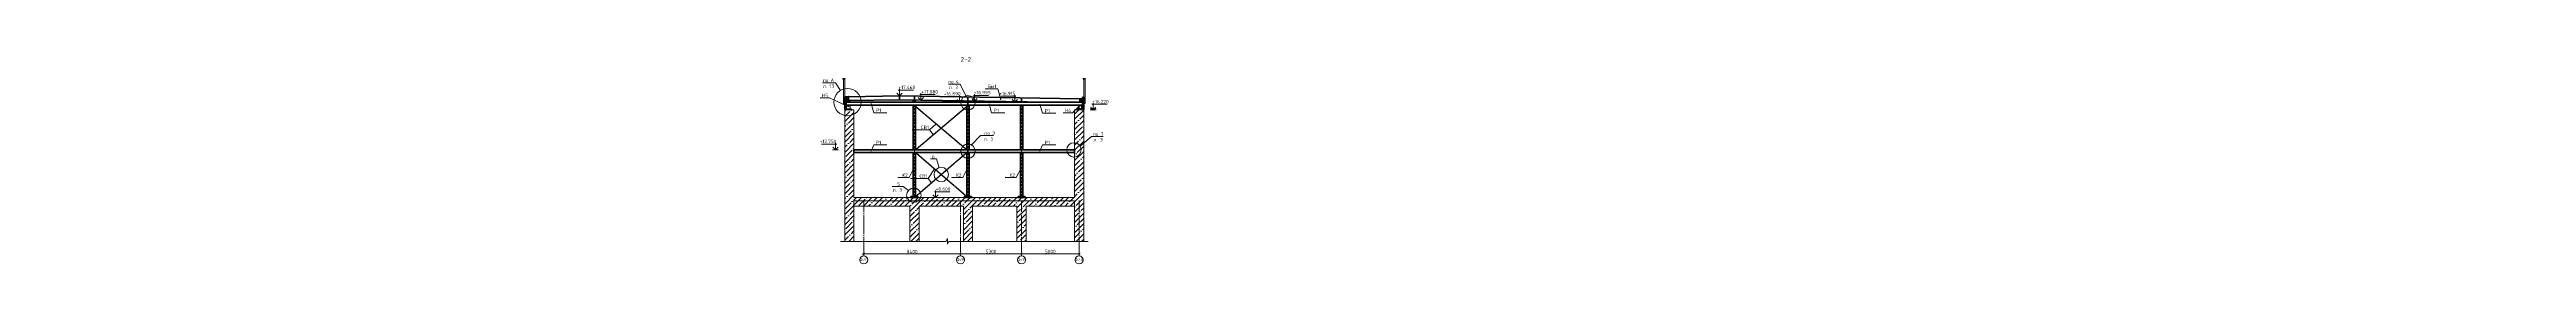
# Model space of a CAD drawing. Header units: millimetres. Extents: x -89387 to 125653, y -1961 to 16045.
import ezdxf
from ezdxf import colors
from ezdxf.entities.mleader import LeaderData, LeaderLine
from ezdxf.math import Vec2, Vec3

# ---------------------------------------------------------------- set-up
doc = ezdxf.new("R2010")
doc.units = ezdxf.units.MM
doc.linetypes.add('JIS_02_2.0', pattern=[3, 2, -1])
doc.linetypes.add('JIS_08_11', pattern=[12.8, 11, -0.6, 0.6, -0.6])
for name, color, linetype, lineweight in [('НАДПИСИ', 11, 'Continuous', 13), ('ОСЕВАЯ', 50, 'JIS_08_11', 13), ('ОСНОВНАЯ', 213, 'Continuous', 35), ('РАЗМЕРЫ', 141, 'Continuous', 13), ('ШТРИХОВАЯ', 84, 'JIS_02_2.0', 13)]:
    doc.layers.add(name, color=color, linetype=linetype, lineweight=lineweight)
doc.styles.add('_ОСК', font='isocpeur.ttf', dxfattribs={"height": 3})
doc.styles.add('ОСК', font='isocpeur.ttf')
doc.dimstyles.new('Размеры_общие', dxfattribs={"dimtxt": 3, "dimasz": 2, "dimexe": 1, "dimexo": 0, "dimgap": 0.5, "dimtad": 1, "dimdec": 0, "dimzin": 0, "dimdsep": 46, "dimtxsty": 'ОСК', "dimblk": 'ARCHTICK', "dimcen": 1, "dimdle": 1, "dimclrd": 256, "dimclre": 256, "dimclrt": 256, "dimadec": 0, "dimazin": 0, "dimtfac": 1, "dimtdec": 0, "dimtofl": 0, "dimtmove": 1, "dimatfit": 3, "dimfxl": 1, "dimtolj": 1, "dimtzin": 0, "dimlwd": -1, "dimlwe": -1, "dimarcsym": 0})

# ---------------------------------------------------------------- blocks, each defined once
blk = doc.blocks.new('A$C42093D09')
at = {"layer": 'ОСНОВНАЯ'}
for q in [(22, 228), (478, 228)]:
    blk.add_line((250, 0), q, dxfattribs=at)
at = {"layer": 'РАЗМЕРЫ'}
for p, q in [((150, 500), (1475, 500)), ((250, 0), (250, 600)), ((250, 0), (250, 600)), ((250, 0), (250, 600)), ((500, 0), (0, 0))]:
    blk.add_line(p, q, dxfattribs=at)
blk = doc.blocks.new('_ArchTick')
at = {"color": 0, "linetype": 'ByBlock', "const_width": 0.15}
blk.add_lwpolyline([(-0.5, -0.5), (0.5, 0.5)], dxfattribs=at)
blk = doc.blocks.new('*D8')
at = {"layer": 'DEFPOINTS', "color": 0, "transparency": 16777216}
for p in [(-5000, -586), (-5000, -1086), (0, -586)]:
    blk.add_point(p, dxfattribs=at)
at = {"layer": 'НАДПИСИ', "transparency": 16777216}
for p, q in [((100, -1086), (-5100, -1086)), ((-5000, -586), (-5000, -1186)), ((0, -586), (0, -1186))]:
    blk.add_line(p, q, dxfattribs=at)
at = {"layer": 'НАДПИСИ', "transparency": 16777216, "xscale": 200, "yscale": 200, "zscale": 200, "rotation": 180}
blk.add_blockref('_ArchTick', (-5000, -1086), dxfattribs=at)
at = {"layer": 'НАДПИСИ', "transparency": 16777216, "xscale": 200, "yscale": 200, "zscale": 200}
blk.add_blockref('_ArchTick', (0, -1086), dxfattribs=at)
at = {"layer": 'НАДПИСИ', "transparency": 16777216, "insert": (-2500, -886), "char_height": 300, "attachment_point": 5, "style": '_ОСК'}
blk.add_mtext('\\A1;5000', dxfattribs=at)
blk = doc.blocks.new('*D9')
at = {"layer": 'DEFPOINTS', "color": 0, "transparency": 16777216}
for p in [(-10300, -586), (-10300, -1086), (-5000, -586)]:
    blk.add_point(p, dxfattribs=at)
at = {"layer": 'НАДПИСИ', "transparency": 16777216}
for p, q in [((-4900, -1086), (-10400, -1086)), ((-10300, -586), (-10300, -1186)), ((-5000, -586), (-5000, -1186))]:
    blk.add_line(p, q, dxfattribs=at)
at = {"layer": 'НАДПИСИ', "transparency": 16777216, "xscale": 200, "yscale": 200, "zscale": 200, "rotation": 180}
blk.add_blockref('_ArchTick', (-10300, -1086), dxfattribs=at)
at = {"layer": 'НАДПИСИ', "transparency": 16777216, "xscale": 200, "yscale": 200, "zscale": 200}
blk.add_blockref('_ArchTick', (-5000, -1086), dxfattribs=at)
at = {"layer": 'НАДПИСИ', "transparency": 16777216, "insert": (-7650, -886), "char_height": 300, "attachment_point": 5, "style": '_ОСК'}
blk.add_mtext('\\A1;5300', dxfattribs=at)
blk = doc.blocks.new('*D10')
at = {"layer": 'DEFPOINTS', "color": 0, "transparency": 16777216}
for p in [(-18700, -586), (-18700, -1086), (-10300, -586)]:
    blk.add_point(p, dxfattribs=at)
at = {"layer": 'НАДПИСИ', "transparency": 16777216}
for p, q in [((-10200, -1086), (-18800, -1086)), ((-18700, -586), (-18700, -1186)), ((-10300, -586), (-10300, -1186))]:
    blk.add_line(p, q, dxfattribs=at)
at = {"layer": 'НАДПИСИ', "transparency": 16777216, "xscale": 200, "yscale": 200, "zscale": 200, "rotation": 180}
blk.add_blockref('_ArchTick', (-18700, -1086), dxfattribs=at)
at = {"layer": 'НАДПИСИ', "transparency": 16777216, "xscale": 200, "yscale": 200, "zscale": 200}
blk.add_blockref('_ArchTick', (-10300, -1086), dxfattribs=at)
at = {"layer": 'НАДПИСИ', "transparency": 16777216, "insert": (-14500, -886), "char_height": 300, "attachment_point": 5, "style": '_ОСК'}
blk.add_mtext('\\A1;8400', dxfattribs=at)
blk = doc.blocks.new('_None')

msp = doc.modelspace()

# ---------------------------------------------------------------- hatches: boundary and pattern name
at = {"layer": 'НАДПИСИ'}
h = msp.add_hatch(dxfattribs=at)
h.set_pattern_fill('ANSI35', color=256, scale=100)
h.set_pattern_definition([(45, (-46070.5, 42187), (-449.013, 449.013), []), (45, (-45621.47, 42187), (-449.013, 449.013), [793.75, -158.75, 0, -158.75])])
h.paths.add_polyline_path([(-19550, 11440.3), (-20350, 11440.3), (-20350, 0), (-19550, 0), (-19550, 3070.3), (-19550, 3520.3), (-400, 3520.3), (-400, 3070.3), (-400, 0), (400, 0), (400, 11440.3), (-400, 11440.3), (-400, 3820.3), (-19550, 3820.3)])
h.paths.add_polyline_path([(-10300, 3520.3), (-18700, 3520.3), (-18700, 3070.3), (-14700, 3070.3), (-14700, 0), (-13900, 0), (-13900, 3070.3), (-10300, 3070.3)], flags=17)
h.paths.add_polyline_path([(-18700, 3520.3), (-19550, 3520.3), (-19550, 3070.3), (-18700, 3070.3)], flags=17)
h.paths.add_polyline_path([(-5000, 3520.3), (-10300, 3520.3), (-10300, 3070.3), (-10050, 3070.3), (-10050, 0), (-9250, 0), (-9250, 3070.3), (-5400, 3070.3), (-5400, 0), (-5000, 0)], flags=17)
h.paths.add_polyline_path([(-400, 3520.3), (-5000, 3520.3), (-5000, 0), (-4600, 0), (-4600, 3070.3), (-400, 3070.3)], flags=17)
h = msp.add_hatch(color=256, dxfattribs=at)
h.dxf.hatch_style = 1
edge = h.paths.add_edge_path()
edge.add_arc((-20176, 12160.3), 11.5, 0, 90)
edge.add_line((-20176, 12171.8), (-20176, 12160.3))
edge.add_line((-20176, 12160.3), (-20164.5, 12160.3))
edge = h.paths.add_edge_path()
edge.add_arc((-20176, 12160.3), 11.5, 270, 360)
edge.add_line((-20164.5, 12160.3), (-20176, 12160.3))
edge.add_line((-20176, 12160.3), (-20176, 12148.8))
edge = h.paths.add_edge_path()
edge.add_arc((-20176, 12160.3), 11.5, 180, 270)
edge.add_line((-20176, 12148.8), (-20176, 12160.3))
edge.add_line((-20176, 12160.3), (-20187.5, 12160.3))
edge = h.paths.add_edge_path()
edge.add_arc((-20176, 12160.3), 11.5, 90, 180)
edge.add_line((-20187.5, 12160.3), (-20176, 12160.3))
edge.add_line((-20176, 12160.3), (-20176, 12171.8))
h = msp.add_hatch(color=256, dxfattribs=at)
h.dxf.hatch_style = 1
h.paths.add_polyline_path([(-20064, 12240.3, 0.41421356), (-20074, 12230.3), (-20064, 12230.3)])
h = msp.add_hatch(color=256, dxfattribs=at)
h.dxf.hatch_style = 1
h.paths.add_polyline_path([(-20048, 12240.3, -0.41421356), (-20038, 12230.3), (-20048, 12230.3)])
h = msp.add_hatch(color=256, dxfattribs=at)
h.dxf.hatch_style = 1
edge = h.paths.add_edge_path()
edge.add_arc((-19936, 12160.3), 11.5, 450, 540, ccw=False)
edge.add_line((-19936, 12171.8), (-19936, 12160.3))
edge.add_line((-19936, 12160.3), (-19947.5, 12160.3))
edge = h.paths.add_edge_path()
edge.add_arc((-19936, 12160.3), 11.5, 180, 270, ccw=False)
edge.add_line((-19947.5, 12160.3), (-19936, 12160.3))
edge.add_line((-19936, 12160.3), (-19936, 12148.8))
edge = h.paths.add_edge_path()
edge.add_arc((-19936, 12160.3), 11.5, 270, 360, ccw=False)
edge.add_line((-19936, 12148.8), (-19936, 12160.3))
edge.add_line((-19936, 12160.3), (-19924.5, 12160.3))
edge = h.paths.add_edge_path()
edge.add_arc((-19936, 12160.3), 11.5, 360, 450, ccw=False)
edge.add_line((-19924.5, 12160.3), (-19936, 12160.3))
edge.add_line((-19936, 12160.3), (-19936, 12171.8))
h = msp.add_hatch(color=256, dxfattribs=at)
h.dxf.hatch_style = 1
edge = h.paths.add_edge_path()
edge.add_arc((-14, 11860.3), 11.5, 0, 90)
edge.add_line((-14, 11871.8), (-14, 11860.3))
edge.add_line((-14, 11860.3), (-2.5, 11860.3))
edge = h.paths.add_edge_path()
edge.add_arc((-14, 11860.3), 11.5, 270, 360)
edge.add_line((-2.5, 11860.3), (-14, 11860.3))
edge.add_line((-14, 11860.3), (-14, 11848.8))
edge = h.paths.add_edge_path()
edge.add_arc((-14, 11860.3), 11.5, 180, 270)
edge.add_line((-14, 11848.8), (-14, 11860.3))
edge.add_line((-14, 11860.3), (-25.5, 11860.3))
edge = h.paths.add_edge_path()
edge.add_arc((-14, 11860.3), 11.5, 90, 180)
edge.add_line((-25.5, 11860.3), (-14, 11860.3))
edge.add_line((-14, 11860.3), (-14, 11871.8))

# ---------------------------------------------------------------- linework, layer by layer
at = {"color": 1, "lineweight": 35}
for p, q in [((-20350, 12570.3), (-20350, 11510.3)), ((-20230, 12570.3), (-20350, 12570.3)), ((-20350, 11510.3), (-19762, 11510.3)), ((-20350, 11510.3), (-20350, 11490.3)), ((-20350, 11490.3), (-19762, 11490.3)), ((-20230, 12570.3), (-20230, 11510.3)), ((-19762, 11510.3), (-19762, 11490.3)), ((400, 11510.3), (-188, 11510.3)), ((-188, 11510.3), (-188, 11490.3)), ((-188, 11510.3), (-188, 11490.3)), ((400, 11490.3), (-188, 11490.3)), ((280, 12570.3), (280, 11510.3)), ((400, 12570.3), (280, 12570.3)), ((400, 12570.3), (400, 11510.3)), ((400, 11510.3), (400, 11490.3))]:
    msp.add_line(p, q, dxfattribs=at)
at = {"layer": 'НАДПИСИ'}
for p, q in [((-20470, 11990.3), (-20470, 14196.8)), ((-20350, 11990.3), (-20350, 14144.6)), ((400, 12012), (400, 14196.8)), ((520, 12012), (520, 14144.6)), ((-20350, 11990.3), (-20470, 11990.3)), ((-20350, 11490.3), (-20350, 0)), ((-19550, 11440.3), (-20350, 11440.3)), ((-20230, 12110.3), (-20230, 12200.3)), ((-20230, 12200.3), (-19882, 12200.3)), ((-20156, 11760.3), (-20156, 11870.3)), ((-19956, 11760.3), (-20156, 11760.3)), ((-20116, 11760.3), (-20156, 11760.3)), ((-20146, 12230.3), (-19966, 12230.3)), ((-20056, 12230.3), (-20146, 12230.3)), ((-20146, 12230.3), (-20146, 12200.3)), ((-20141, 12230.3), (-20141, 12240.3)), ((-20091, 12240.3), (-20141, 12240.3)), ((-20091, 12240.3), (-20091, 12230.3)), ((-20091, 12230.3), (-20091, 12240.3)), ((-20056, 12230.3), (-19966, 12230.3)), ((-19966, 12230.3), (-19966, 12200.3)), ((-19956, 11870.3), (-19956, 11760.3)), ((-19882, 12110.3), (-19882, 12200.3)), ((-19882, 11510.3), (-19882, 11870.3)), ((-19550, 11440.3), (-19550, 3820.3)), ((-400, 11440.3), (-400, 3820.3)), ((400, 11440.3), (-400, 11440.3)), ((-68, 11510.3), (-68, 11870.3)), ((206, 11800.3), (6, 11800.3)), ((6, 11800.3), (6, 11560.3)), ((6, 11560.3), (206, 11560.3)), ((206, 11800.3), (206, 11560.3)), ((400, 12012), (520, 12012)), ((400, 11490.3), (400, 0)), ((-12417.2, 10233), (-12982.7, 9716.3)), ((-12564.5, 6322.7), (-13117.3, 5474.4)), ((-19550, 3820.3), (-400, 3820.3)), ((-19550, 3070.3), (-19550, 0)), ((-19550, 3070.3), (-14700, 3070.3)), ((-14700, 3070.3), (-14700, 0)), ((-13900, 3070.3), (-13900, 0)), ((-13900, 3070.3), (-10050, 3070.3)), ((-10050, 3070.3), (-10050, 0)), ((-9250, 3070.3), (-9250, 0)), ((-9250, 3070.3), (-5400, 3070.3)), ((-5400, 3070.3), (-5400, 0)), ((-4600, 3070.3), (-4600, 0)), ((-4600, 3070.3), (-400, 3070.3)), ((-400, 3070.3), (-400, 0)), ((-20709.2, 0), (-11568.9, 0)), ((-11438.1, 250), (-11568.9, 0)), ((-11438.1, 250), (-11438.1, -250)), ((-11438.1, -250), (-11307.3, 0)), ((-11307.3, 0), (786.3, 0))]:
    msp.add_line(p, q, dxfattribs=at)
for centre, radius in [((-20103, 12128.3), 1184.3), ((-20176, 12160.3), 11.5), ((-19936, 12160.3), 11.5), ((-9650, 12072.8), 624.9), ((-14, 11860.3), 11.5), ((-9650, 7850.3), 624.9), ((-449.1, 7969.4), 624.9), ((-14349.1, 4019.4), 624.9), ((-11975, 5815.3), 624.9), ((-18700, -1611.2), 350), ((-10300, -1611.2), 350), ((-5000, -1611.2), 350), ((0, -1611.2), 350)]:
    msp.add_circle(centre, radius, dxfattribs=at)
for centre, radius, start, end in [((-20064, 12230.3), 10, 90, 180), ((-20048, 12230.3), 10, 0, 90), ((-19762, 11440.3), 50, 0, 90), ((-188, 11440.3), 50, 90, 180)]:
    msp.add_arc(centre, radius, start, end, dxfattribs=at)
for points in [[(-20543.7, 14136), (-20439.4, 14195.2), (-20379.7, 14135.6), (-20304.3, 14201.2)], [(326.3, 14136), (430.6, 14195.2), (490.3, 14135.6), (565.7, 14201.2)]]:
    msp.add_spline(points, degree=3, dxfattribs=at)
at = {"layer": 'ОСЕВАЯ', "linetype": 'JIS_08_11', "lineweight": 35}
for p, q in [((-14200, 11745.4), (-9750, 7970.3)), ((-9750, 11745.4), (-14200, 7970.3)), ((-14200, 7730.3), (-9750, 3900.3)), ((-9750, 7730.3), (-14200, 3900.3))]:
    msp.add_line(p, q, dxfattribs=at)
at = {"layer": 'ОСЕВАЯ', "linetype": 'JIS_08_11', "ltscale": 150}
for p, q in [((-18700, -1261.2), (-18700, 3570.3)), ((-10300, -1261.2), (-10300, 3570.3)), ((-5000, -1261.2), (-5000, 3570.3)), ((0, -1261.2), (0, 3570.3))]:
    msp.add_line(p, q, dxfattribs=at)
at = {"layer": 'ОСНОВНАЯ'}
for p, q in [((-20088, 12598.7), (-20350, 12598.7)), ((-20350, 12598.7), (-20350, 12416.2)), ((-20088, 12258.4), (-20230, 12343.9)), ((-20072, 12608.7), (-20088, 12608.7)), ((-20088, 12230.3), (-20088, 12608.7)), ((-20072, 12230.3), (-20072, 12608.7)), ((-20064, 12340.3), (-20048, 12340.3)), ((-20064, 12340.3), (-20064, 12230.3)), ((-20064, 12230.3), (-20064, 12337.8)), ((-20048, 12340.3), (-20048, 12230.3)), ((-20048, 12337.8), (-20048, 12230.3)), ((-20040, 12230.3), (-20040, 12608.7)), ((-20024, 12608.7), (-20040, 12608.7)), ((-15600.2, 12677), (-20024, 12599.6)), ((-15600, 12677), (-20024, 12599.6)), ((-20024, 12230.3), (-20024, 12608.7)), ((-15600.2, 12336.9), (-20024, 12259.5)), ((-15600.2, 12677), (73.7, 12402.7)), ((-15600.2, 12336.9), (-15600.2, 12677)), ((-15600.2, 12336.9), (-2650.2, 12110.3)), ((-15600, 12677), (73.7, 12402.7)), ((-14448.6, 12316.8), (-14449.2, 12284.8)), ((-14449.2, 12284.8), (-14149.2, 12279.5)), ((-14448.9, 12300.8), (-14148.9, 12295.5)), ((-14400, 12283.9), (-14400, 12110.3)), ((-14400, 11870.3), (-14400, 7970.3)), ((-14400, 11770.3), (-14400, 11870.3)), ((-14400, 11870.3), (-14200, 11870.3)), ((-14200, 11770.3), (-14400, 11770.3)), ((-14300, 12314.2), (-14300, 12654.2)), ((-14200, 12280.4), (-14200, 12110.3)), ((-14200, 11870.3), (-14200, 7970.3)), ((-14200, 11870.3), (-14200, 11770.3)), ((-14148.7, 12311.5), (-14149.2, 12279.5)), ((-9798.6, 12235.4), (-9799.2, 12203.4)), ((-9799.2, 12203.4), (-9499.2, 12198.2)), ((-9798.9, 12219.4), (-9498.9, 12214.2)), ((-9750, 12202.6), (-9750, 12110.3)), ((-9750, 11870.3), (-9750, 7970.3)), ((-9750, 11770.3), (-9750, 11870.3)), ((-9750, 11870.3), (-9550, 11870.3)), ((-9550, 11770.3), (-9750, 11770.3)), ((-9650, 12232.8), (-9650, 12572.9)), ((-9550, 12199.1), (-9550, 12110.3)), ((-9550, 11870.3), (-9550, 7970.3)), ((-9550, 11870.3), (-9550, 11770.3)), ((-9498.7, 12230.2), (-9499.2, 12198.2)), ((-5148.6, 12154), (-5149.2, 12122)), ((-5149.2, 12122), (-4849.2, 12116.8)), ((-5148.9, 12138), (-4848.9, 12132.8)), ((-5100, 12121.2), (-5100, 12110.3)), ((-5100, 11870.3), (-5100, 7970.3)), ((-5100, 11770.3), (-5100, 11870.3)), ((-5100, 11870.3), (-4900, 11870.3)), ((-4900, 11770.3), (-5100, 11770.3)), ((-5000, 12151.4), (-5000, 12491.5)), ((-4900, 12117.7), (-4900, 12110.3)), ((-4900, 11870.3), (-4900, 7970.3)), ((-4900, 11870.3), (-4900, 11770.3)), ((-4848.7, 12148.8), (-4849.2, 12116.8)), ((73.7, 12110.3), (73.7, 12411.2)), ((73.7, 12411.2), (89.7, 12411.2)), ((73.7, 12110.3), (73.7, 12411.2)), ((73.7, 12411.2), (89.7, 12411.2)), ((89.7, 12110.3), (89.7, 12411.2)), ((89.7, 12110.3), (89.7, 12411.2)), ((114, 12140.3), (98, 12140.3)), ((98, 12140.3), (98, 12110.3)), ((114, 12140.3), (114, 12110.3)), ((122, 12110.3), (122, 12411.2)), ((122, 12411.2), (138, 12411.2)), ((138, 12110.3), (138, 12411.2)), ((138, 12401.2), (280, 12401.2)), ((233.1, 12110.3), (280, 12134.4)), ((400, 12401.2), (400, 12196)), ((-19550, 7970.3), (-5000, 7970.3)), ((-19550, 7970.3), (-19550, 7730.3)), ((-19550, 7730.3), (-5000, 7730.3)), ((-14400, 7730.3), (-14400, 3900.3)), ((-14400, 7630.3), (-14400, 7730.3)), ((-14400, 7730.3), (-14200, 7730.3)), ((-14200, 7630.3), (-14400, 7630.3)), ((-14200, 7730.3), (-14200, 3900.3)), ((-14200, 7730.3), (-14200, 7630.3)), ((-9750, 7730.3), (-9750, 3900.3)), ((-9750, 7630.3), (-9750, 7730.3)), ((-9750, 7730.3), (-9550, 7730.3)), ((-9550, 7630.3), (-9750, 7630.3)), ((-9650, 7970.3), (-9650, 7730.3)), ((-9550, 7730.3), (-9550, 3900.3)), ((-9550, 7730.3), (-9550, 7630.3)), ((-5100, 7730.3), (-5100, 3900.3)), ((-5100, 7630.3), (-5100, 7730.3)), ((-5100, 7730.3), (-4900, 7730.3)), ((-4900, 7630.3), (-5100, 7630.3)), ((-5000, 7970.3), (-400, 7970.3)), ((-5000, 7730.3), (-400, 7730.3)), ((-4900, 7730.3), (-4900, 3900.3)), ((-4900, 7730.3), (-4900, 7630.3)), ((-400, 7970.3), (-400, 7730.3)), ((-14650, 3820.3), (-13950, 3820.3)), ((-14000, 3900.3), (-14600, 3900.3)), ((-14600, 3900.3), (-14600, 3870.3)), ((-14600, 3870.3), (-14000, 3870.3)), ((-14000, 3870.3), (-14000, 3900.3)), ((-10000, 3820.3), (-9300, 3820.3)), ((-9350, 3900.3), (-9950, 3900.3)), ((-9950, 3900.3), (-9950, 3870.3)), ((-9950, 3870.3), (-9350, 3870.3)), ((-9350, 3870.3), (-9350, 3900.3)), ((-5350, 3820.3), (-4650, 3820.3)), ((-4700, 3900.3), (-5300, 3900.3)), ((-5300, 3900.3), (-5300, 3870.3)), ((-5300, 3870.3), (-4700, 3870.3)), ((-4700, 3870.3), (-4700, 3900.3))]:
    msp.add_line(p, q, dxfattribs=at)
at = {"layer": 'ОСНОВНАЯ', "color": 1}
for p, q in [((-20350, 12110.3), (-20350, 11903.6)), ((-20350, 12110.3), (-20350, 11870.3)), ((-20230, 12110.3), (280, 12110.3)), ((-20230, 11870.3), (280, 11870.3)), ((-9650, 11870.3), (-9650, 12110.3)), ((400, 11913.6), (400, 12110.3)), ((400, 11870.3), (400, 12110.3))]:
    msp.add_line(p, q, dxfattribs=at)
at = {"layer": 'ОСНОВНАЯ'}
for centre, start, end in [((-14600, 3820.3), 90, 180), ((-14000, 3820.3), 0, 90), ((-9950, 3820.3), 90, 180), ((-9350, 3820.3), 0, 90), ((-5300, 3820.3), 90, 180), ((-4700, 3820.3), 0, 90)]:
    msp.add_arc(centre, 50, start, end, dxfattribs=at)
at = {"layer": 'ШТРИХОВАЯ'}
for p, q in [((-20243.3, 12140.3), (-20336.7, 12140.3)), ((-20336.7, 11900.3), (-20243.3, 11900.3)), ((-20230, 11913.6), (-20230, 12127)), ((280, 12127), (280, 11913.6)), ((386.7, 12140.3), (293.3, 12140.3)), ((293.3, 11900.3), (386.7, 11900.3)), ((-19550, 3520.3), (-400, 3520.3)), ((-19550, 3070.3), (-19550, 3520.3)), ((-400, 3520.3), (-400, 3070.3))]:
    msp.add_line(p, q, dxfattribs=at)
at = {"layer": 'ШТРИХОВАЯ', "ltscale": 100}
for p, q in [((-14300, 12110.3), (-14300, 12282.2)), ((-14300, 3900.3), (-14300, 11870.3)), ((-9650, 12110.3), (-9650, 12200.8)), ((-9650, 3900.3), (-9650, 11870.3)), ((-5000, 12110.3), (-5000, 12119.4)), ((-5000, 3900.3), (-5000, 11870.3))]:
    msp.add_line(p, q, dxfattribs=at)
at = {"layer": 'ШТРИХОВАЯ'}
for centre, start, end in [((-20336.7, 12127), 90, 180), ((-20336.7, 11913.6), 180, 270), ((-20243.3, 12127), 0, 90), ((-20243.3, 11913.6), 270, 0), ((293.3, 12127), 90, 180), ((293.3, 11913.6), 180, 270), ((386.7, 12127), 0, 90), ((386.7, 11913.6), 270, 0)]:
    msp.add_arc(centre, 13.3, start, end, dxfattribs=at)

# ---------------------------------------------------------------- block references
for p in [(-15850.2, 12677), (-13985.1, 12298.2), (-9335.1, 12216.8), (964.9, 11440.3), (-12714.7, 3820.3)]:
    msp.add_blockref('A$C42093D09', p)
at = {"xscale": -1}
for p in [(-10125.7, 12110.3), (-5333.7, 12135.4), (-20898.6, 7970.3)]:
    msp.add_blockref('A$C42093D09', p, dxfattribs=at)

# ---------------------------------------------------------------- texts
at = {"layer": 'НАДПИСИ', "style": 'ОСК'}
for s, insert, char_height, width, attachment_point in [('2-2', (-9832.4, 15844.7), 400, 19492.626, 5), ('+17.460', (-14954.1, 13262.9), 300, 2680.15, 8), ('+17.080', (-12979.2, 12871.7), 300, 2680.15, 8), ('+16.890', (-11021.8, 12696.2), 300, 2680.15, 8), ('+16.995', (-8418.2, 12803.4), 300, 2680.15, 8), ('+16.915', (-6232.2, 12723.3), 300, 2680.15, 8), ('+16.220', (1861, 12026.2), 300, 2680.15, 8), ('+12.750', (-21794.7, 8556.2), 300, 2680.15, 8), ('+8.600', (-11818.6, 4406.2), 300, 2680.15, 8), ('Ф/Г', (-18697.3, -1596.5), 250, 2000, 5), ('Ф/В', (-10297.3, -1596.5), 250, 2000, 5), ('Ф/Б', (-4997.3, -1596.5), 250, 2000, 5), ('Ф/А', (2.7, -1596.5), 250, 2000, 5)]:
    msp.add_mtext(s, dxfattribs=dict(at, insert=insert, char_height=char_height, width=width, attachment_point=attachment_point))

# ---------------------------------------------------------------- dimensions: what is measured, and where the dimension line sits
at = {"layer": 'НАДПИСИ'}
for base, p1, p2, picture, middle in [((-18700, -1086), (-10300, -586), (-18700, -586), '*D10', (-14500, -886)), ((-10300, -1086), (-5000, -586), (-10300, -586), '*D9', (-7650, -886)), ((-5000, -1086), (0, -586), (-5000, -586), '*D8', (-2500, -886))]:
    dim = msp.add_linear_dim(base=base, p1=p1, p2=p2, angle=180, dimstyle='Размеры_общие', override={"dimscale": 100, "dimtxsty": '_ОСК'}, dxfattribs=at)
    dim.commit()
    dim.dimension.update_dxf_attribs({"geometry": picture, "text_midpoint": middle})

# ---------------------------------------------------------------- leaders
ml = msp.add_multileader_mtext('Standard', dxfattribs=at)
ml.set_content('по А\\Pл. 13', color=256, style='ОСК')
ml.set_leader_properties(color=256, linetype='ByLayer', lineweight=-1)
ml.set_arrow_properties(name='NONE')
ml.build(insert=Vec2(0, 0))
ml.multileader.update_dxf_attribs({"has_dogleg": 0, "text_left_attachment_type": 6, "text_right_attachment_type": 6, "dogleg_length": 0, "arrow_head_size": 150, "scale": 100})
ctx = ml.context
ctx.base_point, ctx.scale, ctx.char_height, ctx.arrow_head_size, ctx.landing_gap_size, ctx.plane_origin = Vec3(-22372.1, 13816.6), 100, 300, 150, 200, Vec3(-22606.7, 14523.9)
ctx.left_attachment, ctx.right_attachment, ctx.text_align_type = 6, 6, 1
notes = []
notes.append((ctx, [(0, (1, 1, 0), (-21162.1, 13816.6), (-1, 0), 0, [(3, [(-20723.1, 13137.3)], 0, [])])]))
ctx.mtext.insert, ctx.mtext.width, ctx.mtext.alignment, ctx.mtext.flow_direction = Vec3(-21767.1, 14176.6), 1352.393, 2, 5
ml = msp.add_multileader_mtext('Standard', dxfattribs=at)
ml.set_content('по 4\\Pл. 3', color=256, style='ОСК')
ml.set_leader_properties(color=256, linetype='ByLayer', lineweight=-1)
ml.set_arrow_properties(name='NONE')
ml.build(insert=Vec2(0, 0))
ml.multileader.update_dxf_attribs({"has_dogleg": 0, "text_left_attachment_type": 6, "text_right_attachment_type": 6, "dogleg_length": 0, "arrow_head_size": 150, "scale": 100})
ctx = ml.context
ctx.base_point, ctx.scale, ctx.char_height, ctx.arrow_head_size, ctx.landing_gap_size, ctx.plane_origin = Vec3(-11495, 13703.7), 100, 300, 150, 200, Vec3(-11757.4, 13951.3)
ctx.left_attachment, ctx.right_attachment, ctx.text_align_type = 6, 6, 1
notes.append((ctx, [(0, (1, 1, 0), (-10315, 13703.7), (-1, 0), 0, [(3, [(-9822.2, 12673.6)], 0, [])])]))
ctx.mtext.insert, ctx.mtext.width, ctx.mtext.alignment, ctx.mtext.flow_direction = Vec3(-10905, 14063.7), 934.964, 2, 5
ml = msp.add_multileader_mtext('Standard', dxfattribs=at)
ml.set_content(' Бм1', color=256, style='ОСК')
ml.set_leader_properties(color=256, linetype='ByLayer', lineweight=-1)
ml.set_arrow_properties(name='NONE')
ml.build(insert=Vec2(0, 0))
ml.multileader.update_dxf_attribs({"has_dogleg": 0, "text_left_attachment_type": 6, "text_right_attachment_type": 6, "dogleg_length": 0, "arrow_head_size": 150, "scale": 100})
ctx = ml.context
ctx.base_point, ctx.scale, ctx.char_height, ctx.arrow_head_size, ctx.landing_gap_size, ctx.plane_origin = Vec3(-8246.2, 13288.6), 100, 300, 150, 200, Vec3(-8658.9, 12079.5)
ctx.left_attachment, ctx.right_attachment, ctx.text_align_type = 6, 6, 1
notes.append((ctx, [(0, (1, 1, 0), (-7066.2, 13288.6), (-1, 0), 0, [(3, [(-6786.1, 12338.8)], 0, [])])]))
ctx.mtext.insert, ctx.mtext.width, ctx.mtext.alignment, ctx.mtext.flow_direction = Vec3(-7656.2, 13648.6), 934.964, 2, 5
ml = msp.add_multileader_mtext('Standard', dxfattribs=at)
ml.set_content(' Н5', color=256, style='ОСК')
ml.set_leader_properties(color=256, linetype='ByLayer', lineweight=-1)
ml.set_arrow_properties(name='NONE')
ml.build(insert=Vec2(0, 0))
ml.multileader.update_dxf_attribs({"has_dogleg": 0, "text_left_attachment_type": 6, "text_right_attachment_type": 6, "dogleg_length": 0, "arrow_head_size": 150, "scale": 100})
ctx = ml.context
ctx.base_point, ctx.scale, ctx.char_height, ctx.arrow_head_size, ctx.landing_gap_size, ctx.plane_origin = Vec3(-22662.2, 12497.9), 100, 300, 150, 200, Vec3(-22334.7, 13186.9)
ctx.left_attachment, ctx.right_attachment, ctx.text_align_type = 6, 6, 1
notes.append((ctx, [(0, (1, 1, 0), (-21662.2, 12497.9), (-1, 0), 0, [(3, [(-20031, 11720.3)], 0, [])])]))
ctx.mtext.insert, ctx.mtext.width, ctx.mtext.alignment, ctx.mtext.flow_direction = Vec3(-22162.2, 12857.9), 934.964, 2, 5
ml = msp.add_multileader_mtext('Standard', dxfattribs=at)
ml.set_content(' Н4', color=256, style='ОСК')
ml.set_leader_properties(color=256, linetype='ByLayer', lineweight=-1)
ml.set_arrow_properties(name='NONE')
ml.build(insert=Vec2(0, 0))
ml.multileader.update_dxf_attribs({"has_dogleg": 0, "text_left_attachment_type": 6, "text_right_attachment_type": 6, "dogleg_length": 0, "arrow_head_size": 150, "scale": 100})
ctx = ml.context
ctx.base_point, ctx.scale, ctx.char_height, ctx.arrow_head_size, ctx.landing_gap_size, ctx.plane_origin = Vec3(-1596.5, 11200.4), 100, 300, 150, 200, Vec3(-2159.2, 13827.6)
ctx.left_attachment, ctx.right_attachment, ctx.text_align_type = 6, 6, 1
notes.append((ctx, [(0, (1, 1, 0), (-566.5, 11200.4), (-1, 0), 0, [(3, [(-68, 11705.3)], 0, [])])]))
ctx.mtext.insert, ctx.mtext.width, ctx.mtext.alignment, ctx.mtext.flow_direction = Vec3(-1081.5, 11560.4), 934.964, 2, 5
ml = msp.add_multileader_mtext('Standard', dxfattribs=at)
ml.set_content('Р1     ', color=256, style='ОСК')
ml.set_leader_properties(color=256, linetype='ByLayer', lineweight=-1)
ml.set_arrow_properties(name='NONE')
ml.build(insert=Vec2(0, 0))
ml.multileader.update_dxf_attribs({"has_dogleg": 0, "text_left_attachment_type": 6, "text_right_attachment_type": 6, "dogleg_length": 0, "arrow_head_size": 150, "scale": 100})
ctx = ml.context
ctx.base_point, ctx.scale, ctx.char_height, ctx.arrow_head_size, ctx.landing_gap_size, ctx.plane_origin = Vec3(-17837.6, 11206.8), 100, 300, 150, 200, Vec3(-18238.5, 12435.5)
ctx.left_attachment, ctx.right_attachment = 6, 6
notes.append((ctx, [(1, (1, 1, 0), (-17837.6, 11206.8), (1, 0), 0, [(3, [(-18048.7, 11996.9)], 0, [])])]))
ctx.mtext.insert, ctx.mtext.width, ctx.mtext.flow_direction = Vec3(-17637.6, 11566.8), 350.403, 5
ml = msp.add_multileader_mtext('Standard', dxfattribs=at)
ml.set_content('Р1     ', color=256, style='ОСК')
ml.set_leader_properties(color=256, linetype='ByLayer', lineweight=-1)
ml.set_arrow_properties(name='NONE')
ml.build(insert=Vec2(0, 0))
ml.multileader.update_dxf_attribs({"has_dogleg": 0, "text_left_attachment_type": 6, "text_right_attachment_type": 6, "dogleg_length": 0, "arrow_head_size": 150, "scale": 100})
ctx = ml.context
ctx.base_point, ctx.scale, ctx.char_height, ctx.arrow_head_size, ctx.landing_gap_size, ctx.plane_origin = Vec3(-7600.8, 11186.8), 100, 300, 150, 200, Vec3(-8001.8, 12415.5)
ctx.left_attachment, ctx.right_attachment = 6, 6
notes.append((ctx, [(1, (1, 1, 0), (-7600.8, 11186.8), (1, 0), 0, [(3, [(-7812, 11976.9)], 0, [])])]))
ctx.mtext.insert, ctx.mtext.width, ctx.mtext.flow_direction = Vec3(-7400.8, 11546.8), 350.403, 5
ml = msp.add_multileader_mtext('Standard', dxfattribs=at)
ml.set_content('Р1     ', color=256, style='ОСК')
ml.set_leader_properties(color=256, linetype='ByLayer', lineweight=-1)
ml.set_arrow_properties(name='NONE')
ml.build(insert=Vec2(0, 0))
ml.multileader.update_dxf_attribs({"has_dogleg": 0, "text_left_attachment_type": 6, "text_right_attachment_type": 6, "dogleg_length": 0, "arrow_head_size": 150, "scale": 100})
ctx = ml.context
ctx.base_point, ctx.scale, ctx.char_height, ctx.arrow_head_size, ctx.landing_gap_size, ctx.plane_origin = Vec3(-3187.6, 11153.9), 100, 300, 150, 200, Vec3(-3588.5, 12382.6)
ctx.left_attachment, ctx.right_attachment = 6, 6
notes.append((ctx, [(1, (1, 1, 0), (-3187.6, 11153.9), (1, 0), 0, [(3, [(-3398.7, 11944)], 0, [])])]))
ctx.mtext.insert, ctx.mtext.width, ctx.mtext.flow_direction = Vec3(-2987.6, 11513.9), 350.403, 5
ml = msp.add_multileader_mtext('Standard', dxfattribs=at)
ml.set_content(' по 3\\Pл. 3', color=256, style='ОСК')
ml.set_leader_properties(color=256, linetype='ByLayer', lineweight=-1)
ml.set_arrow_properties(name='NONE')
ml.build(insert=Vec2(0, 0))
ml.multileader.update_dxf_attribs({"has_dogleg": 0, "text_left_attachment_type": 6, "text_right_attachment_type": 6, "dogleg_length": 0, "arrow_head_size": 150, "scale": 100})
ctx = ml.context
ctx.base_point, ctx.scale, ctx.char_height, ctx.arrow_head_size, ctx.landing_gap_size, ctx.plane_origin = Vec3(-8553.9, 9210.6), 100, 300, 150, 200, Vec3(-11757.4, 9728.8)
ctx.left_attachment, ctx.right_attachment, ctx.text_align_type = 6, 6, 1
notes.append((ctx, [(1, (1, 1, 0), (-8553.9, 9210.6), (1, 0), 0, [(3, [(-9347.5, 8397.2)], 0, [])])]))
ctx.mtext.insert, ctx.mtext.width, ctx.mtext.alignment, ctx.mtext.flow_direction = Vec3(-7873.9, 9570.6), 934.964, 2, 5
ml = msp.add_multileader_mtext('Standard', dxfattribs=at)
ml.set_content('по 7\\Pл. 3 ', color=256, style='ОСК')
ml.set_leader_properties(color=256, linetype='ByLayer', lineweight=-1)
ml.set_arrow_properties(name='NONE')
ml.build(insert=Vec2(0, 0))
ml.multileader.update_dxf_attribs({"has_dogleg": 0, "text_left_attachment_type": 6, "text_right_attachment_type": 6, "dogleg_length": 0, "arrow_head_size": 150, "scale": 100})
ctx = ml.context
ctx.base_point, ctx.scale, ctx.char_height, ctx.arrow_head_size, ctx.landing_gap_size, ctx.plane_origin = Vec3(1069.6, 9142.9), 100, 300, 150, 200, Vec3(-2556.5, 9847.8)
ctx.left_attachment, ctx.right_attachment, ctx.text_align_type = 6, 6, 1
notes.append((ctx, [(1, (1, 1, 0), (1069.6, 9142.9), (1, 0), 0, [(3, [(84.4, 8294.8)], 0, [])])]))
ctx.mtext.insert, ctx.mtext.width, ctx.mtext.alignment, ctx.mtext.flow_direction = Vec3(1644.6, 9502.9), 934.964, 2, 5
ml = msp.add_multileader_mtext('Standard', dxfattribs=at)
ml.set_content('Р1     ', color=256, style='ОСК')
ml.set_leader_properties(color=256, linetype='ByLayer', lineweight=-1)
ml.set_arrow_properties(name='NONE')
ml.build(insert=Vec2(0, 0))
ml.multileader.update_dxf_attribs({"has_dogleg": 0, "text_left_attachment_type": 6, "text_right_attachment_type": 6, "dogleg_length": 0, "arrow_head_size": 150, "scale": 100})
ctx = ml.context
ctx.base_point, ctx.scale, ctx.char_height, ctx.arrow_head_size, ctx.landing_gap_size, ctx.plane_origin = Vec3(-17837.6, 8396.4), 100, 300, 150, 200, Vec3(-18238.5, 9743)
ctx.left_attachment, ctx.right_attachment = 6, 6
notes.append((ctx, [(1, (1, 1, 0), (-17837.6, 8396.4), (1, 0), 0, [(3, [(-18048.7, 7855.8)], 0, [])])]))
ctx.mtext.insert, ctx.mtext.width, ctx.mtext.flow_direction = Vec3(-17637.6, 8756.4), 350.403, 5
ml = msp.add_multileader_mtext('Standard', dxfattribs=at)
ml.set_content(' СВ1     ', color=256, style='ОСК')
ml.set_leader_properties(color=256, linetype='ByLayer', lineweight=-1)
ml.set_arrow_properties(name='NONE')
ml.build(insert=Vec2(0, 0))
ml.multileader.update_dxf_attribs({"has_dogleg": 0, "text_left_attachment_type": 6, "text_right_attachment_type": 6, "dogleg_length": 0, "arrow_head_size": 150, "scale": 100})
ctx = ml.context
ctx.base_point, ctx.scale, ctx.char_height, ctx.arrow_head_size, ctx.landing_gap_size, ctx.plane_origin = Vec3(-14132.7, 9716.3), 100, 300, 150, 200, Vec3(-14113.6, 11063)
ctx.left_attachment, ctx.right_attachment = 6, 6
notes.append((ctx, [(0, (1, 1, 0), (-12982.7, 9716.3), (-1, 0), 0, [(3, [(-12654.3, 9281.5)], 0, [])])]))
ctx.mtext.insert, ctx.mtext.width, ctx.mtext.flow_direction = Vec3(-13932.7, 10076.3), 1395.862, 5
ml = msp.add_multileader_mtext('Standard', dxfattribs=at)
ml.set_content('Р1     ', color=256, style='ОСК')
ml.set_leader_properties(color=256, linetype='ByLayer', lineweight=-1)
ml.set_arrow_properties(name='NONE')
ml.build(insert=Vec2(0, 0))
ml.multileader.update_dxf_attribs({"has_dogleg": 0, "text_left_attachment_type": 6, "text_right_attachment_type": 6, "dogleg_length": 0, "arrow_head_size": 150, "scale": 100})
ctx = ml.context
ctx.base_point, ctx.scale, ctx.char_height, ctx.arrow_head_size, ctx.landing_gap_size, ctx.plane_origin = Vec3(-3187.6, 8396.4), 100, 300, 150, 200, Vec3(-3588.5, 9743)
ctx.left_attachment, ctx.right_attachment = 6, 6
notes.append((ctx, [(1, (1, 1, 0), (-3187.6, 8396.4), (1, 0), 0, [(3, [(-3398.7, 7855.8)], 0, [])])]))
ctx.mtext.insert, ctx.mtext.width, ctx.mtext.flow_direction = Vec3(-2987.6, 8756.4), 350.403, 5
ml = msp.add_multileader_mtext('Standard', dxfattribs=at)
ml.set_content(' 6', color=256, style='ОСК')
ml.set_leader_properties(color=256, linetype='ByLayer', lineweight=-1)
ml.set_arrow_properties(name='NONE')
ml.build(insert=Vec2(0, 0))
ml.multileader.update_dxf_attribs({"has_dogleg": 0, "text_left_attachment_type": 6, "text_right_attachment_type": 6, "dogleg_length": 0, "arrow_head_size": 150, "scale": 100})
ctx = ml.context
ctx.base_point, ctx.scale, ctx.char_height, ctx.arrow_head_size, ctx.landing_gap_size, ctx.plane_origin = Vec3(-13146.6, 7175.6), 100, 300, 150, 200, Vec3(-14082.4, 7693.8)
ctx.left_attachment, ctx.right_attachment, ctx.text_align_type = 6, 6, 1
notes.append((ctx, [(0, (1, 1, 0), (-12386.6, 7175.6), (-1, 0), 0, [(3, [(-12147.2, 6416)], 0, [])])]))
ctx.mtext.insert, ctx.mtext.width, ctx.mtext.alignment, ctx.mtext.flow_direction = Vec3(-12766.6, 7535.6), 934.964, 2, 5
ml = msp.add_multileader_mtext('Standard', dxfattribs=at)
ml.set_content(' 5\\Pл. 3 ', color=256, style='ОСК')
ml.set_leader_properties(color=256, linetype='ByLayer', lineweight=-1)
ml.set_arrow_properties(name='NONE')
ml.build(insert=Vec2(0, 0))
ml.multileader.update_dxf_attribs({"has_dogleg": 0, "text_left_attachment_type": 6, "text_right_attachment_type": 6, "dogleg_length": 0, "arrow_head_size": 150, "scale": 100})
ctx = ml.context
ctx.base_point, ctx.scale, ctx.char_height, ctx.arrow_head_size, ctx.landing_gap_size, ctx.plane_origin = Vec3(-16298.2, 4772.4), 100, 300, 150, 200, Vec3(-16456.5, 5897.8)
ctx.left_attachment, ctx.right_attachment, ctx.text_align_type = 6, 6, 1
notes.append((ctx, [(0, (1, 1, 0), (-15268.2, 4772.4), (-1, 0), 0, [(3, [(-14822.5, 4427.3)], 0, [])])]))
ctx.mtext.insert, ctx.mtext.width, ctx.mtext.alignment, ctx.mtext.flow_direction = Vec3(-15783.2, 5132.4), 934.964, 2, 5
ml = msp.add_multileader_mtext('Standard', dxfattribs=at)
ml.set_content('К2   ', color=256, style='ОСК')
ml.set_leader_properties(color=256, linetype='ByLayer', lineweight=-1)
ml.set_arrow_properties(name='NONE')
ml.build(insert=Vec2(0, 0))
ml.multileader.update_dxf_attribs({"has_dogleg": 0, "text_left_attachment_type": 6, "text_right_attachment_type": 6, "dogleg_length": 0, "arrow_head_size": 150, "scale": 100})
ctx = ml.context
ctx.base_point, ctx.scale, ctx.char_height, ctx.arrow_head_size, ctx.landing_gap_size, ctx.plane_origin = Vec3(-15548.1, 5557.6), 100, 300, 150, 200, Vec3(-14339, 4210.9)
ctx.left_attachment, ctx.right_attachment = 6, 6
notes.append((ctx, [(0, (1, 1, 0), (-14758.1, 5557.6), (-1, 0), 0, [(3, [(-14346.8, 6381.3)], 0, [])])]))
ctx.mtext.insert, ctx.mtext.width, ctx.mtext.flow_direction = Vec3(-15348.1, 5917.6), 465.289, 5
ml = msp.add_multileader_mtext('Standard', dxfattribs=at)
ml.set_content(' СВ1     ', color=256, style='ОСК')
ml.set_leader_properties(color=256, linetype='ByLayer', lineweight=-1)
ml.set_arrow_properties(name='NONE')
ml.build(insert=Vec2(0, 0))
ml.multileader.update_dxf_attribs({"has_dogleg": 0, "text_left_attachment_type": 6, "text_right_attachment_type": 6, "dogleg_length": 0, "arrow_head_size": 150, "scale": 100})
ctx = ml.context
ctx.base_point, ctx.scale, ctx.char_height, ctx.arrow_head_size, ctx.landing_gap_size, ctx.plane_origin = Vec3(-14267.3, 5474.4), 100, 300, 150, 200, Vec3(-14248.2, 6821.1)
ctx.left_attachment, ctx.right_attachment = 6, 6
notes.append((ctx, [(0, (1, 1, 0), (-13117.3, 5474.4), (-1, 0), 0, [(3, [(-12825.8, 5083.1)], 0, [])])]))
ctx.mtext.insert, ctx.mtext.width, ctx.mtext.flow_direction = Vec3(-14067.3, 5834.4), 1395.862, 5
ml = msp.add_multileader_mtext('Standard', dxfattribs=at)
ml.set_content('К2   ', color=256, style='ОСК')
ml.set_leader_properties(color=256, linetype='ByLayer', lineweight=-1)
ml.set_arrow_properties(name='NONE')
ml.build(insert=Vec2(0, 0))
ml.multileader.update_dxf_attribs({"has_dogleg": 0, "text_left_attachment_type": 6, "text_right_attachment_type": 6, "dogleg_length": 0, "arrow_head_size": 150, "scale": 100})
ctx = ml.context
ctx.base_point, ctx.scale, ctx.char_height, ctx.arrow_head_size, ctx.landing_gap_size, ctx.plane_origin = Vec3(-10898.1, 5557.6), 100, 300, 150, 200, Vec3(-9689, 4210.9)
ctx.left_attachment, ctx.right_attachment = 6, 6
notes.append((ctx, [(0, (1, 1, 0), (-10108.1, 5557.6), (-1, 0), 0, [(3, [(-9696.8, 6381.3)], 0, [])])]))
ctx.mtext.insert, ctx.mtext.width, ctx.mtext.flow_direction = Vec3(-10698.1, 5917.6), 465.289, 5
ml = msp.add_multileader_mtext('Standard', dxfattribs=at)
ml.set_content('К2   ', color=256, style='ОСК')
ml.set_leader_properties(color=256, linetype='ByLayer', lineweight=-1)
ml.set_arrow_properties(name='NONE')
ml.build(insert=Vec2(0, 0))
ml.multileader.update_dxf_attribs({"has_dogleg": 0, "text_left_attachment_type": 6, "text_right_attachment_type": 6, "dogleg_length": 0, "arrow_head_size": 150, "scale": 100})
ctx = ml.context
ctx.base_point, ctx.scale, ctx.char_height, ctx.arrow_head_size, ctx.landing_gap_size, ctx.plane_origin = Vec3(-6248.1, 5557.6), 100, 300, 150, 200, Vec3(-5039, 4210.9)
ctx.left_attachment, ctx.right_attachment = 6, 6
notes.append((ctx, [(0, (1, 1, 0), (-5458.1, 5557.6), (-1, 0), 0, [(3, [(-5046.8, 6381.3)], 0, [])])]))
ctx.mtext.insert, ctx.mtext.width, ctx.mtext.flow_direction = Vec3(-6048.1, 5917.6), 465.289, 5
for ctx, leaders in notes:
    for number, flags, end, landing, length, lines in leaders:
        leader = LeaderData()
        leader.index, (leader.has_last_leader_line, leader.has_dogleg_vector, leader.attachment_direction) = number, flags
        leader.last_leader_point, leader.dogleg_vector, leader.dogleg_length = Vec3(end), Vec3(landing), length
        for number, points, colour, breaks in lines:
            line = LeaderLine()
            line.index, line.vertices, line.color, line.breaks = number, Vec3.list(points), colors.encode_raw_color(colour), breaks
            leader.lines.append(line)
        ctx.leaders.append(leader)

doc.saveas('drawing.dxf')
